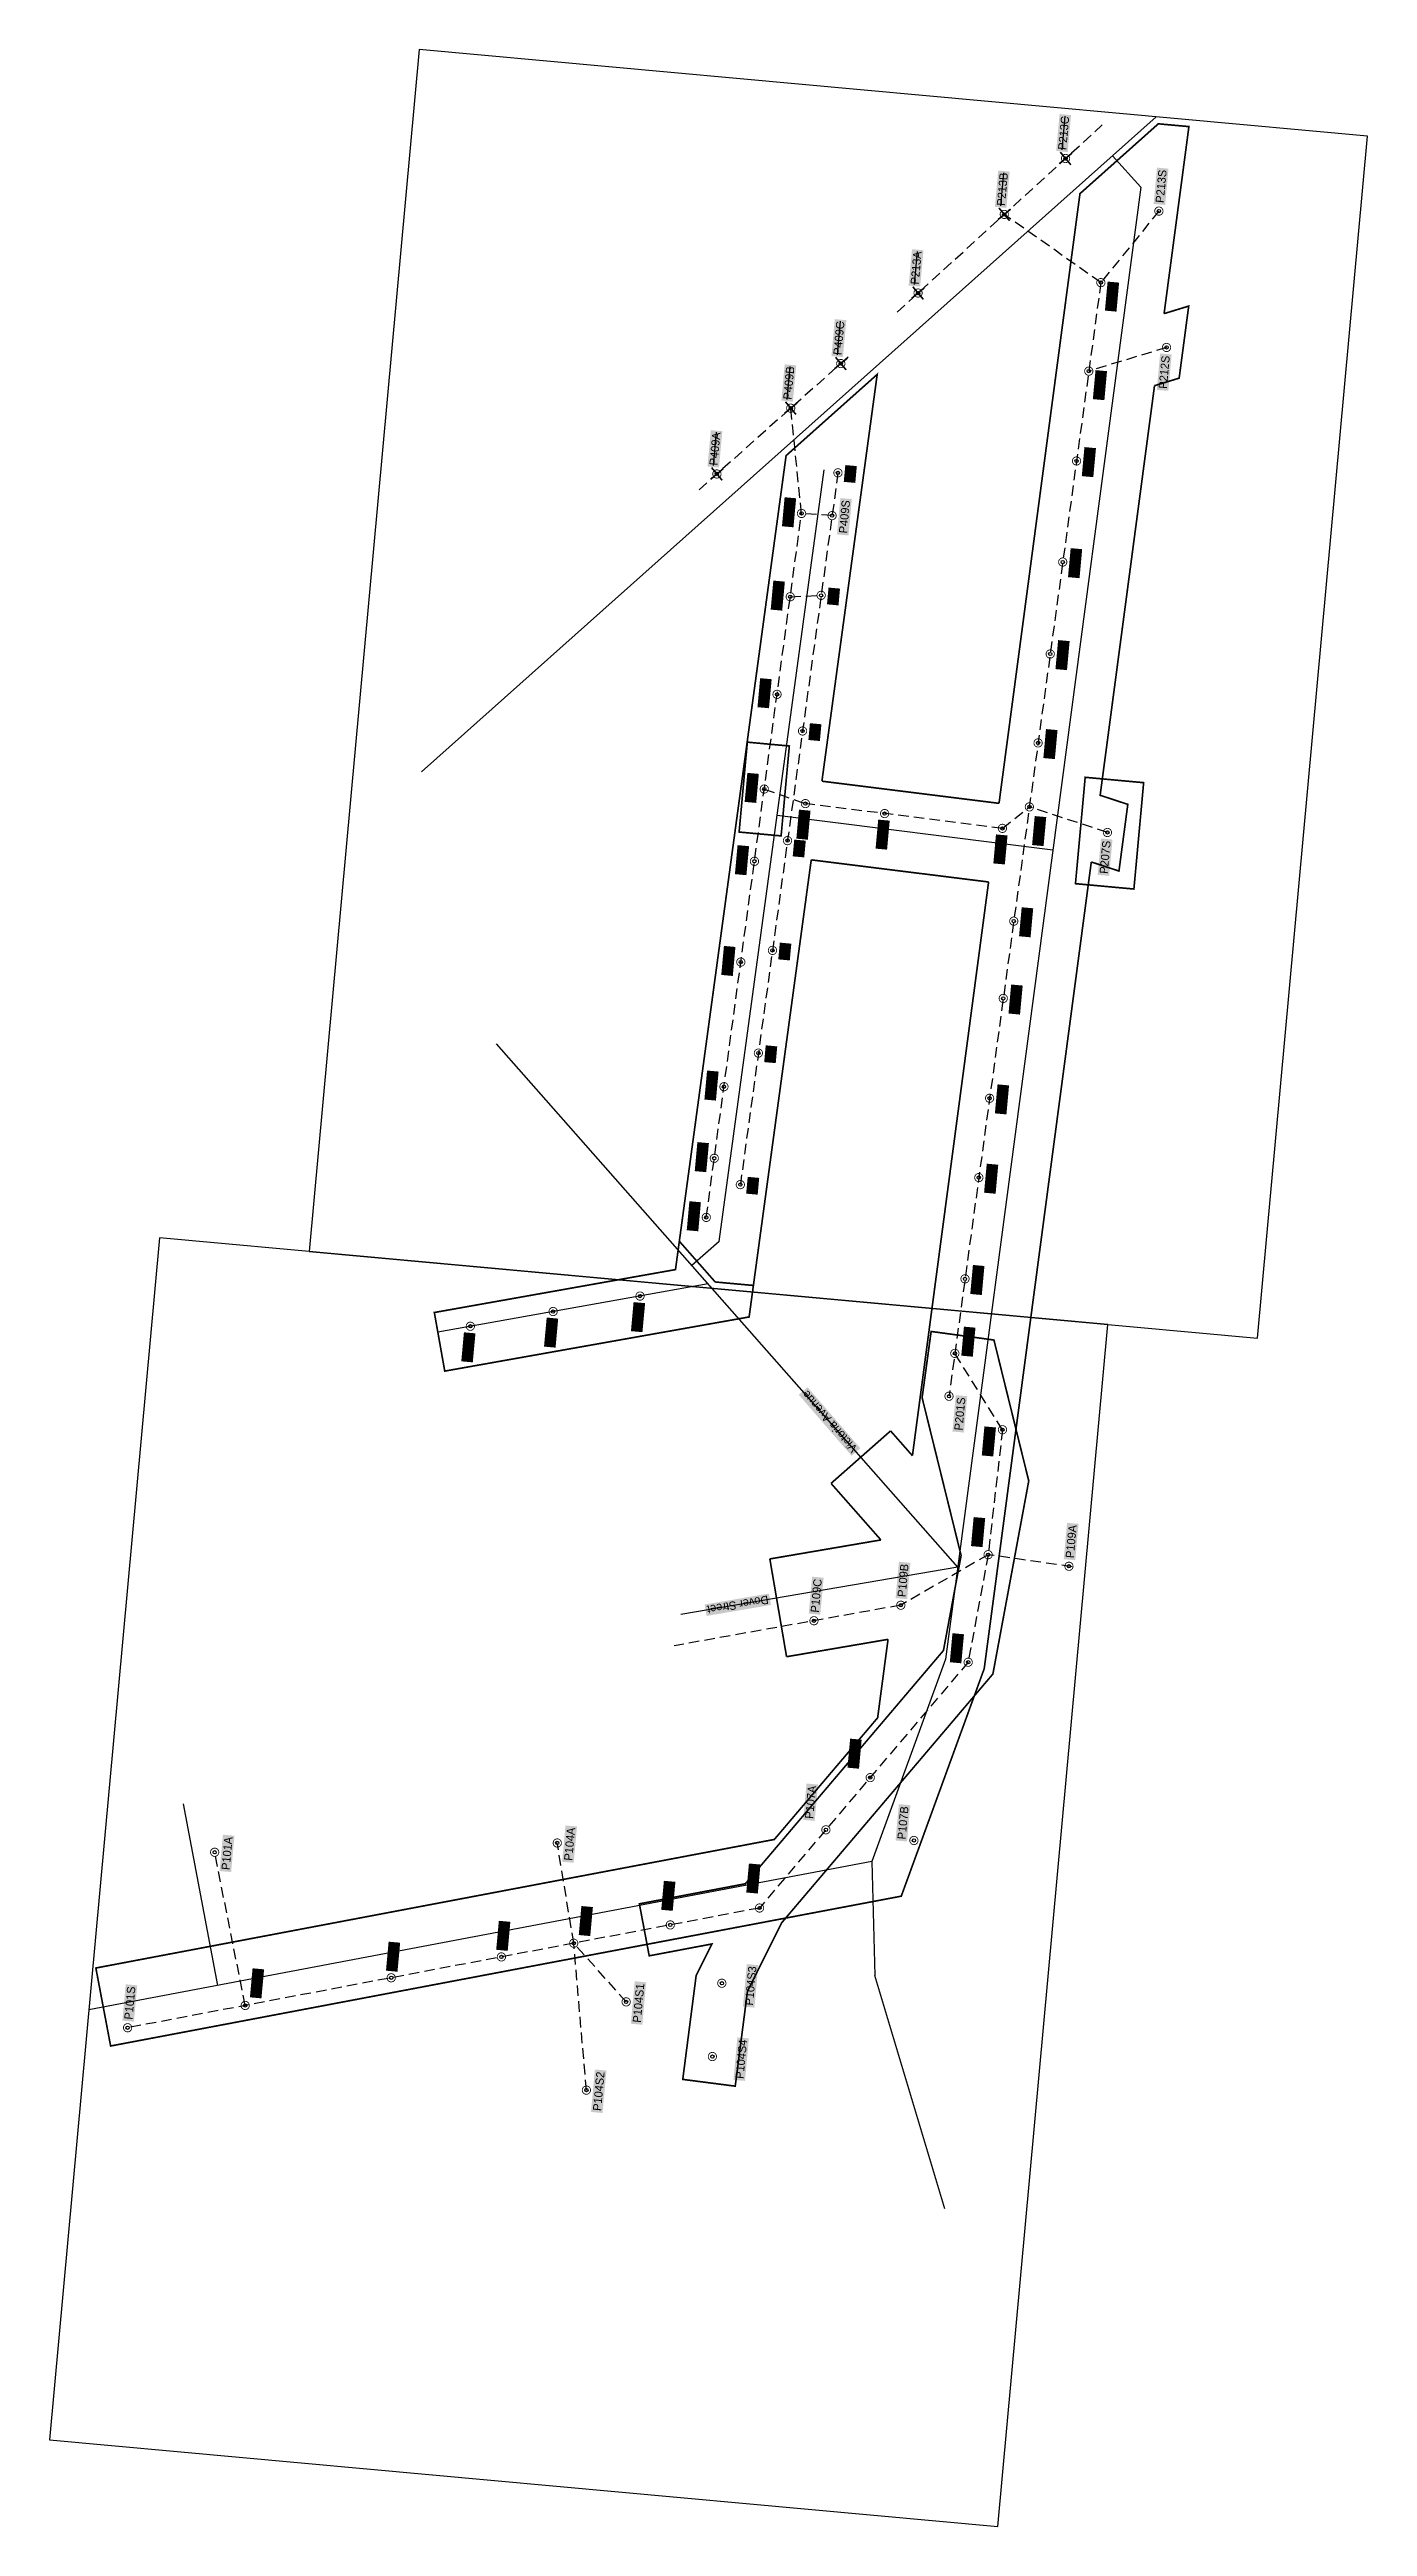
# Model space of a CAD drawing. Extents: x 402166 to 403488, y 4695479 to 4696345.
# Drawn here: x 402166 to 402565, y 4695479 to 4696228 of the extents above; entities that cross this region are included whole.
import ezdxf

# ---------------------------------------------------------------- set-up
doc = ezdxf.new("R2010")
doc.units = 0
doc.linetypes.add('HIDDEN', pattern=[9.525, 6.35, -3.175])
doc.layers.add('OU Defpoints', color=45, linetype='Continuous', plot=False)
doc.layers.add('OU Viewport', color=1, linetype='Continuous', plot=False)
doc.layers.add('OU Sym Poles', color=7, linetype='Continuous')
doc.layers.add('OU Title Block', color=7, linetype='Continuous')
doc.styles.add('OUES', font='Seravek.ttf')

msp = doc.modelspace()

# ---------------------------------------------------------------- texts
at = {"layer": 'OU Title Block', "char_height": 2.5, "style": 'OUES', "bg_fill": 1, "box_fill_scale": 1.2, "bg_fill_color": 211, "bg_fill_true_color": 16744703, "bg_fill_transparency": 0}
for s, insert, attachment_point, rotation in [('{\\KP213C}', (402473.864887, 4696197.815382), 7, 84.77291976), ('{\\KP213B}', (402455.326567, 4696180.910473), 7, 84.77291976), ('P213S', (402502.083618, 4696181.909901), 4, 84.77291976), ('{\\KP213A}', (402429.246472, 4696157.128295), 7, 84.77291976), ('P213', (402486.797785, 4696157.557233), 3, 84.77291976), ('{\\KP409C}', (402405.883438, 4696135.797308), 7, 84.77291976), ('P212S', (402503.949731, 4696135.695322), 6, 84.77291976), ('{\\KP409B}', (402390.742123, 4696122.309294), 7, 84.77291976), ('P212', (402483.146011, 4696130.781073), 3, 84.77291976), ('{\\KP409A}', (402368.398355, 4696102.405272), 7, 84.77291976), ('P211', (402479.44091, 4696103.613905), 2, 84.77291976), ('B7', (402407.278532, 4696100.031246), 2, 84.77291976), ('P409', (402391.274909, 4696088.213614), 8, 84.77291976), ('P409S', (402405.503376, 4696087.089438), 2, 84.77291976), ('P210', (402475.274018, 4696073.060706), 2, 84.77291976), ('P408', (402387.865664, 4696063.012721), 8, 84.77291976), ('B6', (402402.197161, 4696062.985416), 2, 84.77291976), ('P209', (402471.481119, 4696045.249766), 2, 84.77291976), ('P407', (402383.873122, 4696033.500144), 8, 84.77291976), ('B5', (402396.570189, 4696021.961873), 2, 84.77291976), ('P208', (402467.812904, 4696018.353051), 2, 84.77291976), ('P406', (402379.999712, 4696004.868177), 8, 84.77291976), ('P303', (402394.719249, 4695997.742113), 6, 84.77291976), ('P302', (402418.678801, 4695994.732825), 6, 84.77291976), ('P207', (402464.757238, 4695995.929615), 3, 84.77291976), ('P405', (402377.042837, 4695983.011171), 8, 84.77291976), ('B4', (402392.022162, 4695988.8044), 3, 84.77291976), ('P301', (402454.305054, 4695990.258216), 6, 84.77291976), ('P207S', (402486.061971, 4695989.014094), 6, 84.77291976), ('P206', (402460.462338, 4695964.455975), 2, 84.77291976), ('P404', (402372.920107, 4695952.53625), 8, 84.77291976), ('B3', (402387.469569, 4695955.613634), 2, 84.77291976), ('P205', (402457.275595, 4695941.089599), 2, 84.77291976), ('B2', (402383.208805, 4695924.550461), 2, 84.77291976), ('P403', (402367.821177, 4695914.845328), 8, 84.77291976), ('P204', (402453.157978, 4695910.897705), 2, 84.77291976), ('P402', (402364.893835, 4695893.206631), 8, 84.77291976), ('B1', (402377.752809, 4695884.773418), 2, 84.77291976), ('P203', (402449.88615, 4695886.907448), 2, 84.77291976), ('P401', (402362.47458, 4695875.323671), 8, 84.77291976), ('P202', (402445.709351, 4695856.281614), 2, 84.77291976), ('P501', (402344.68984, 4695848.817981), 6, 84.77291976), ('P502', (402318.404118, 4695844.142142), 6, 84.77291976), ('P201', (402442.635222, 4695833.740955), 1, 84.77291976), ('P503', (402293.375145, 4695839.689861), 6, 84.77291976), ('Victoria Avenue', (402409.921298, 4695804.527562), 4, 130.868469527), ('P201S', (402440.869109, 4695820.791164), 3, 84.77291976), ('P110', (402452.066355, 4695811.112316), 9, 84.77291976), ('P109', (402448.1025, 4695775.921452), 7, 84.77291976), ('P109A', (402474.889083, 4695772.083241), 4, 84.77291976), ('P109B', (402424.028623, 4695760.305343), 4, 84.77291976), ('Dover Street', (402383.748194, 4695759.558695), 4, 189.708895316), ('P109C', (402397.760123, 4695755.604225), 4, 84.77291976), ('P108', (402441.688583, 4695740.796198), 7, 84.77291976), ('P107', (402410.737542, 4695708.911732), 7, 84.77291976), ('P107A', (402397.330914, 4695693.123387), 7, 84.77291976), ('P107B', (402425.274619, 4695686.893599), 7, 84.77291976), ('P101A', (402218.755013, 4695682.879496), 2, 84.77291976), ('P104A', (402322.372431, 4695685.682), 2, 84.77291976), ('P106', (402380.136216, 4695671.157974), 7, 84.77291976), ('P105', (402353.143424, 4695666.043907), 4, 84.77291976), ('P103', (402303.224638, 4695653.943776), 4, 84.77291976), ('P104', (402326.925744, 4695658.53222), 1, 84.77291976), ('P102', (402269.886433, 4695647.627505), 4, 84.77291976), ('P101', (402227.470662, 4695639.689414), 1, 84.77291976), ('P104S3', (402377.136164, 4695642.813797), 2, 84.77291976), ('P101S', (402190.158879, 4695632.522286), 4, 84.77291976), ('P104S1', (402343.217282, 4695637.630218), 2, 84.77291976), ('P104S4', (402374.276276, 4695620.645054), 2, 84.77291976), ('P104S2', (402331.182668, 4695610.942829), 2, 84.77291976)]:
    msp.add_mtext(s, dxfattribs=dict(at, insert=insert, attachment_point=attachment_point, rotation=rotation))

# ---------------------------------------------------------------- blocks, each defined once
blk = doc.blocks.new('OU Pole Existing')
at = {"layer": 'OU Defpoints'}
blk.add_circle((0, 0), 0.2, dxfattribs=at)
at = {"layer": 'OU Sym Poles', "color": 0, "const_width": 0.1}
blk.add_lwpolyline([(-0.5, 0, -1), (0.5, 0, -1), (-0.5, 0, -0.508697)], format="xyb", close=True, dxfattribs=at)

# ---------------------------------------------------------------- linework, layer by layer
at = {"color": 4}
for p, q in [((402278.867235, 4696009.888157), (402501.011361, 4696207.884121)), ((402496.402094, 4696186.613076), (402487.877191, 4696196.1777)), ((402496.402094, 4696186.613076), (402437.30163, 4695741.481445)), ((402368.910064, 4695867.797686), (402400.635662, 4696101.216187)), ((402469.791953, 4695986.19138), (402386.416196, 4695996.597626)), ((402441.002354, 4695769.354477), (402301.512201, 4695927.580606)), ((402368.910064, 4695867.797686), (402360.641986, 4695860.508653)), ((402365.52228, 4695854.97285), (402283.757461, 4695840.428107)), ((402441.002354, 4695769.354477), (402357.307406, 4695755.034864)), ((402437.30163, 4695741.481445), (402415.004731, 4695680.34499)), ((402206.741436, 4695697.730878), (402217.137858, 4695642.857042)), ((402415.004731, 4695680.34499), (402178.210497, 4695635.481846)), ((402415.004731, 4695680.34499), (402415.953929, 4695645.824415)), ((402437.099071, 4695575.245562), (402415.953929, 4695645.824415))]:
    msp.add_line(p, q, dxfattribs=at)
at = {"color": 6, "linetype": 'HIDDEN', "ltscale": 0.5}
for p, q in [((402422.679746, 4696148.85825), (402484.742701, 4696205.452839)), ((402484.308181, 4696157.784991), (402455.098809, 4696178.42087)), ((402484.308181, 4696157.784991), (402438.379505, 4695821.018922)), ((402407.840845, 4696135.254268), (402361.62318, 4696094.083172)), ((402504.177489, 4696138.184926), (402480.656407, 4696131.008831)), ((402404.788928, 4696100.259005), (402375.263205, 4695885.001176)), ((402364.964184, 4695875.095913), (402393.764512, 4696087.985856)), ((402403.013772, 4696087.317196), (402393.764512, 4696087.985856)), ((402390.355267, 4696062.784963), (402399.707557, 4696063.213174)), ((402382.489316, 4696004.640419), (402394.947007, 4696000.231716)), ((402454.532812, 4695992.747819), (402462.685491, 4695999.239412)), ((402486.289729, 4695991.503698), (402462.685491, 4695999.239412)), ((402324.875139, 4695655.599238), (402319.882828, 4695685.909758)), ((402225.503065, 4695636.772159), (402216.26541, 4695683.107254)), ((402328.693065, 4695611.170587), (402324.875139, 4695655.599238)), ((402340.727679, 4695637.857977), (402324.875139, 4695655.599238))]:
    msp.add_line(p, q, dxfattribs=at)
at = {"color": 1, "linetype": 'HIDDEN', "ltscale": 0.5, "const_width": 0.5}
for points in [[(402453.509427, 4696000.316731), (402477.988071, 4696184.684466), (402501.693873, 4696205.81333), (402510.944273, 4696204.967069), (402503.435632, 4696148.413643)], [(402503.435632, 4696148.413643), (402510.881034, 4696150.685176), (402507.987578, 4696128.892301), (402500.542176, 4696126.620768)], [(402399.94076, 4696007.002712), (402416.661531, 4696130.024424), (402389.10227, 4696105.46099), (402356.81076, 4695867.878832), (402367.664419, 4695855.567336), (402379.214467, 4695854.510695), (402396.708273, 4695983.219951)], [(402500.542176, 4696126.620768), (402484.095257, 4696002.746209), (402492.462217, 4696000.004142), (402489.784357, 4695979.835091), (402481.417397, 4695982.577159)], [(402453.509427, 4696000.316731), (402399.94076, 4696007.002712)], [(402481.417397, 4695982.577159), (402449.024627, 4695738.601975), (402423.941027, 4695669.824592), (402184.797636, 4695624.516376), (402180.330061, 4695648.096893), (402385.553692, 4695686.978656), (402416.791581, 4695723.766025), (402419.94137, 4695747.489537)], [(402450.350552, 4695976.524782), (402396.708273, 4695983.219951)], [(402427.315035, 4695803.026355), (402450.350552, 4695976.524782)], [(402379.214467, 4695854.510695), (402377.920429, 4695844.989916), (402285.85909, 4695828.613575), (402282.706646, 4695846.335373), (402355.646138, 4695859.310222), (402356.81076, 4695867.878832)], [(402402.699104, 4695794.656414), (402420.702048, 4695810.527582)], [(402427.315035, 4695803.026355), (402420.702048, 4695810.527582)], [(402417.775574, 4695777.554909), (402402.699104, 4695794.656414)], [(402417.775574, 4695777.554909), (402384.188678, 4695771.808429)], [(402389.247951, 4695742.23811), (402384.188678, 4695771.808429)], [(402419.94137, 4695747.489537), (402389.247951, 4695742.23811)]]:
    msp.add_lwpolyline(points, dxfattribs=at)
at = {"color": 1, "const_width": 0.5}
for points in [[(402475.558594, 4696196.925145), (402471.715664, 4696193.726412)], [(402475.236495, 4696193.404313), (402472.037762, 4696197.247243)], [(402457.020274, 4696180.020236), (402453.177344, 4696176.821503)], [(402456.698175, 4696176.499405), (402453.499443, 4696180.342335)], [(402430.940179, 4696156.238057), (402427.097249, 4696153.039325)], [(402430.61808, 4696152.717226), (402427.419348, 4696156.560156)], [(402407.577145, 4696134.907071), (402403.734215, 4696131.708338)], [(402407.255046, 4696131.386239), (402404.056313, 4696135.229169)], [(402392.43583, 4696121.419056), (402388.5929, 4696118.220324)], [(402392.113731, 4696117.898225), (402388.914999, 4696121.741155)], [(402370.092062, 4696101.515034), (402366.249132, 4696098.316302)], [(402369.769963, 4696097.994203), (402366.571231, 4696101.837133)]]:
    msp.add_lwpolyline(points, dxfattribs=at)
at = {"color": 6, "linetype": 'HIDDEN', "ltscale": 0.5}
for points in [[(402501.855859, 4696179.420297), (402484.308181, 4696157.784991)], [(402393.764512, 4696087.985856), (402390.514365, 4696119.81969)], [(402454.532812, 4695992.747819), (402394.947007, 4696000.231716)], [(402454.555958, 4695810.884558), (402440.145618, 4695833.968713)], [(402454.555958, 4695810.884558), (402450.21975, 4695773.092843), (402444.178186, 4695740.56844), (402381.066961, 4695666.245366), (402189.931121, 4695630.032682)], [(402475.627218, 4695769.455354), (402450.21975, 4695773.092843), (402423.800865, 4695757.81574), (402355.290954, 4695745.554925)]]:
    msp.add_lwpolyline(points, dxfattribs=at)
at = {"linetype": 'HIDDEN', "ltscale": 0.5, "const_width": 0.5}
for points in [[(402387.595711, 4695990.467498), (402390.082607, 4696017.651526), (402377.38292, 4696018.81334), (402374.896025, 4695991.629313)], [(402494.308048, 4695974.400368), (402497.25046, 4696006.563602), (402479.571566, 4696008.180933), (402476.629154, 4695976.017698)], [(402451.654706, 4695737.013594), (402387.787993, 4695661.800819), (402377.427879, 4695641.126869), (402373.718154, 4695612.370517), (402357.849654, 4695614.41764), (402361.906827, 4695645.867273), (402366.671691, 4695655.375717), (402347.703189, 4695651.781935), (402344.724805, 4695667.50228), (402376.799298, 4695673.579128), (402436.701667, 4695744.123285), (402442.038405, 4695772.853303), (402430.246239, 4695820.584775), (402432.976326, 4695840.602788), (402451.974373, 4695838.011805), (402462.500884, 4695795.403362)]]:
    msp.add_lwpolyline(points, close=True, dxfattribs=at)
at = {"layer": 'OU Viewport', "color": 40}
for points in [[(402531.699491, 4695838.552448), (402564.952183, 4696202.034578), (402278.149845, 4696228.272318), (402244.897154, 4695864.790188)], [(402453.117493, 4695479.217211), (402486.370185, 4695842.699341), (402199.567847, 4695868.937081), (402166.315156, 4695505.454952)]]:
    msp.add_lwpolyline(points, close=True, dxfattribs=at)

# ---------------------------------------------------------------- block references
at = {"color": 6, "xscale": 2.5, "yscale": 2.5, "zscale": 2.5, "rotation": 41}
for p in [(402473.637129, 4696195.325778), (402455.098809, 4696178.42087), (402501.855859, 4696179.420297), (402429.018714, 4696154.638691), (402484.308181, 4696157.784991), (402405.65568, 4696133.307704), (402504.177489, 4696138.184926), (402480.656407, 4696131.008831), (402390.514365, 4696119.81969), (402476.951307, 4696103.841663), (402368.170597, 4696099.915668), (402404.788928, 4696100.259005), (402393.764512, 4696087.985856), (402403.013772, 4696087.317196), (402472.784415, 4696073.288465), (402390.355267, 4696062.784963), (402399.707557, 4696063.213174), (402468.991516, 4696045.477524), (402386.362726, 4696033.272385), (402394.080585, 4696022.189631), (402465.3233, 4696018.58081), (402382.489316, 4696004.640419), (402394.947007, 4696000.231716), (402418.906559, 4695997.222429), (402462.685491, 4695999.239412), (402454.532812, 4695992.747819), (402486.289729, 4695991.503698), (402379.532441, 4695982.783413), (402389.532559, 4695989.032158), (402457.972734, 4695964.683734), (402375.409711, 4695952.308492), (402384.979965, 4695955.841392), (402454.785992, 4695941.317357), (402380.719202, 4695924.778219), (402370.310781, 4695914.61757), (402450.668374, 4695911.125463), (402367.383439, 4695892.978873), (402375.263205, 4695885.001176), (402447.396546, 4695887.135206), (402364.964184, 4695875.095913), (402443.219748, 4695856.509373), (402344.917598, 4695851.307584), (402293.602904, 4695842.179465), (402318.631877, 4695846.631746), (402440.145618, 4695833.968713), (402438.379505, 4695821.018922), (402454.555958, 4695810.884558), (402450.21975, 4695773.092843), (402474.661325, 4695769.593637), (402423.800865, 4695757.81574), (402397.532365, 4695753.114621), (402444.178186, 4695740.56844), (402414.548842, 4695705.675377), (402401.142215, 4695689.887033), (402216.26541, 4695683.107254), (402319.882828, 4695685.909758), (402427.764222, 4695686.66584), (402354.074169, 4695661.131299), (402381.066961, 4695666.245366), (402324.875139, 4695655.599238), (402269.658675, 4695645.137901), (402302.99688, 4695651.454173), (402340.727679, 4695637.857977), (402369.667353, 4695643.497071), (402189.931121, 4695630.032682), (402225.503065, 4695636.772159), (402366.807465, 4695621.328329), (402328.693065, 4695611.170587)]:
    msp.add_blockref('OU Pole Existing', p, dxfattribs=at)

msp.set_redraw_order([(e.dxf.handle, doc.entitydb.next_handle()) for e in msp.query("TEXT MTEXT ATTDEF DIMENSION ARC_DIMENSION")])  # texts and dimensions are drawn at this point

doc.saveas('drawing.dxf')
